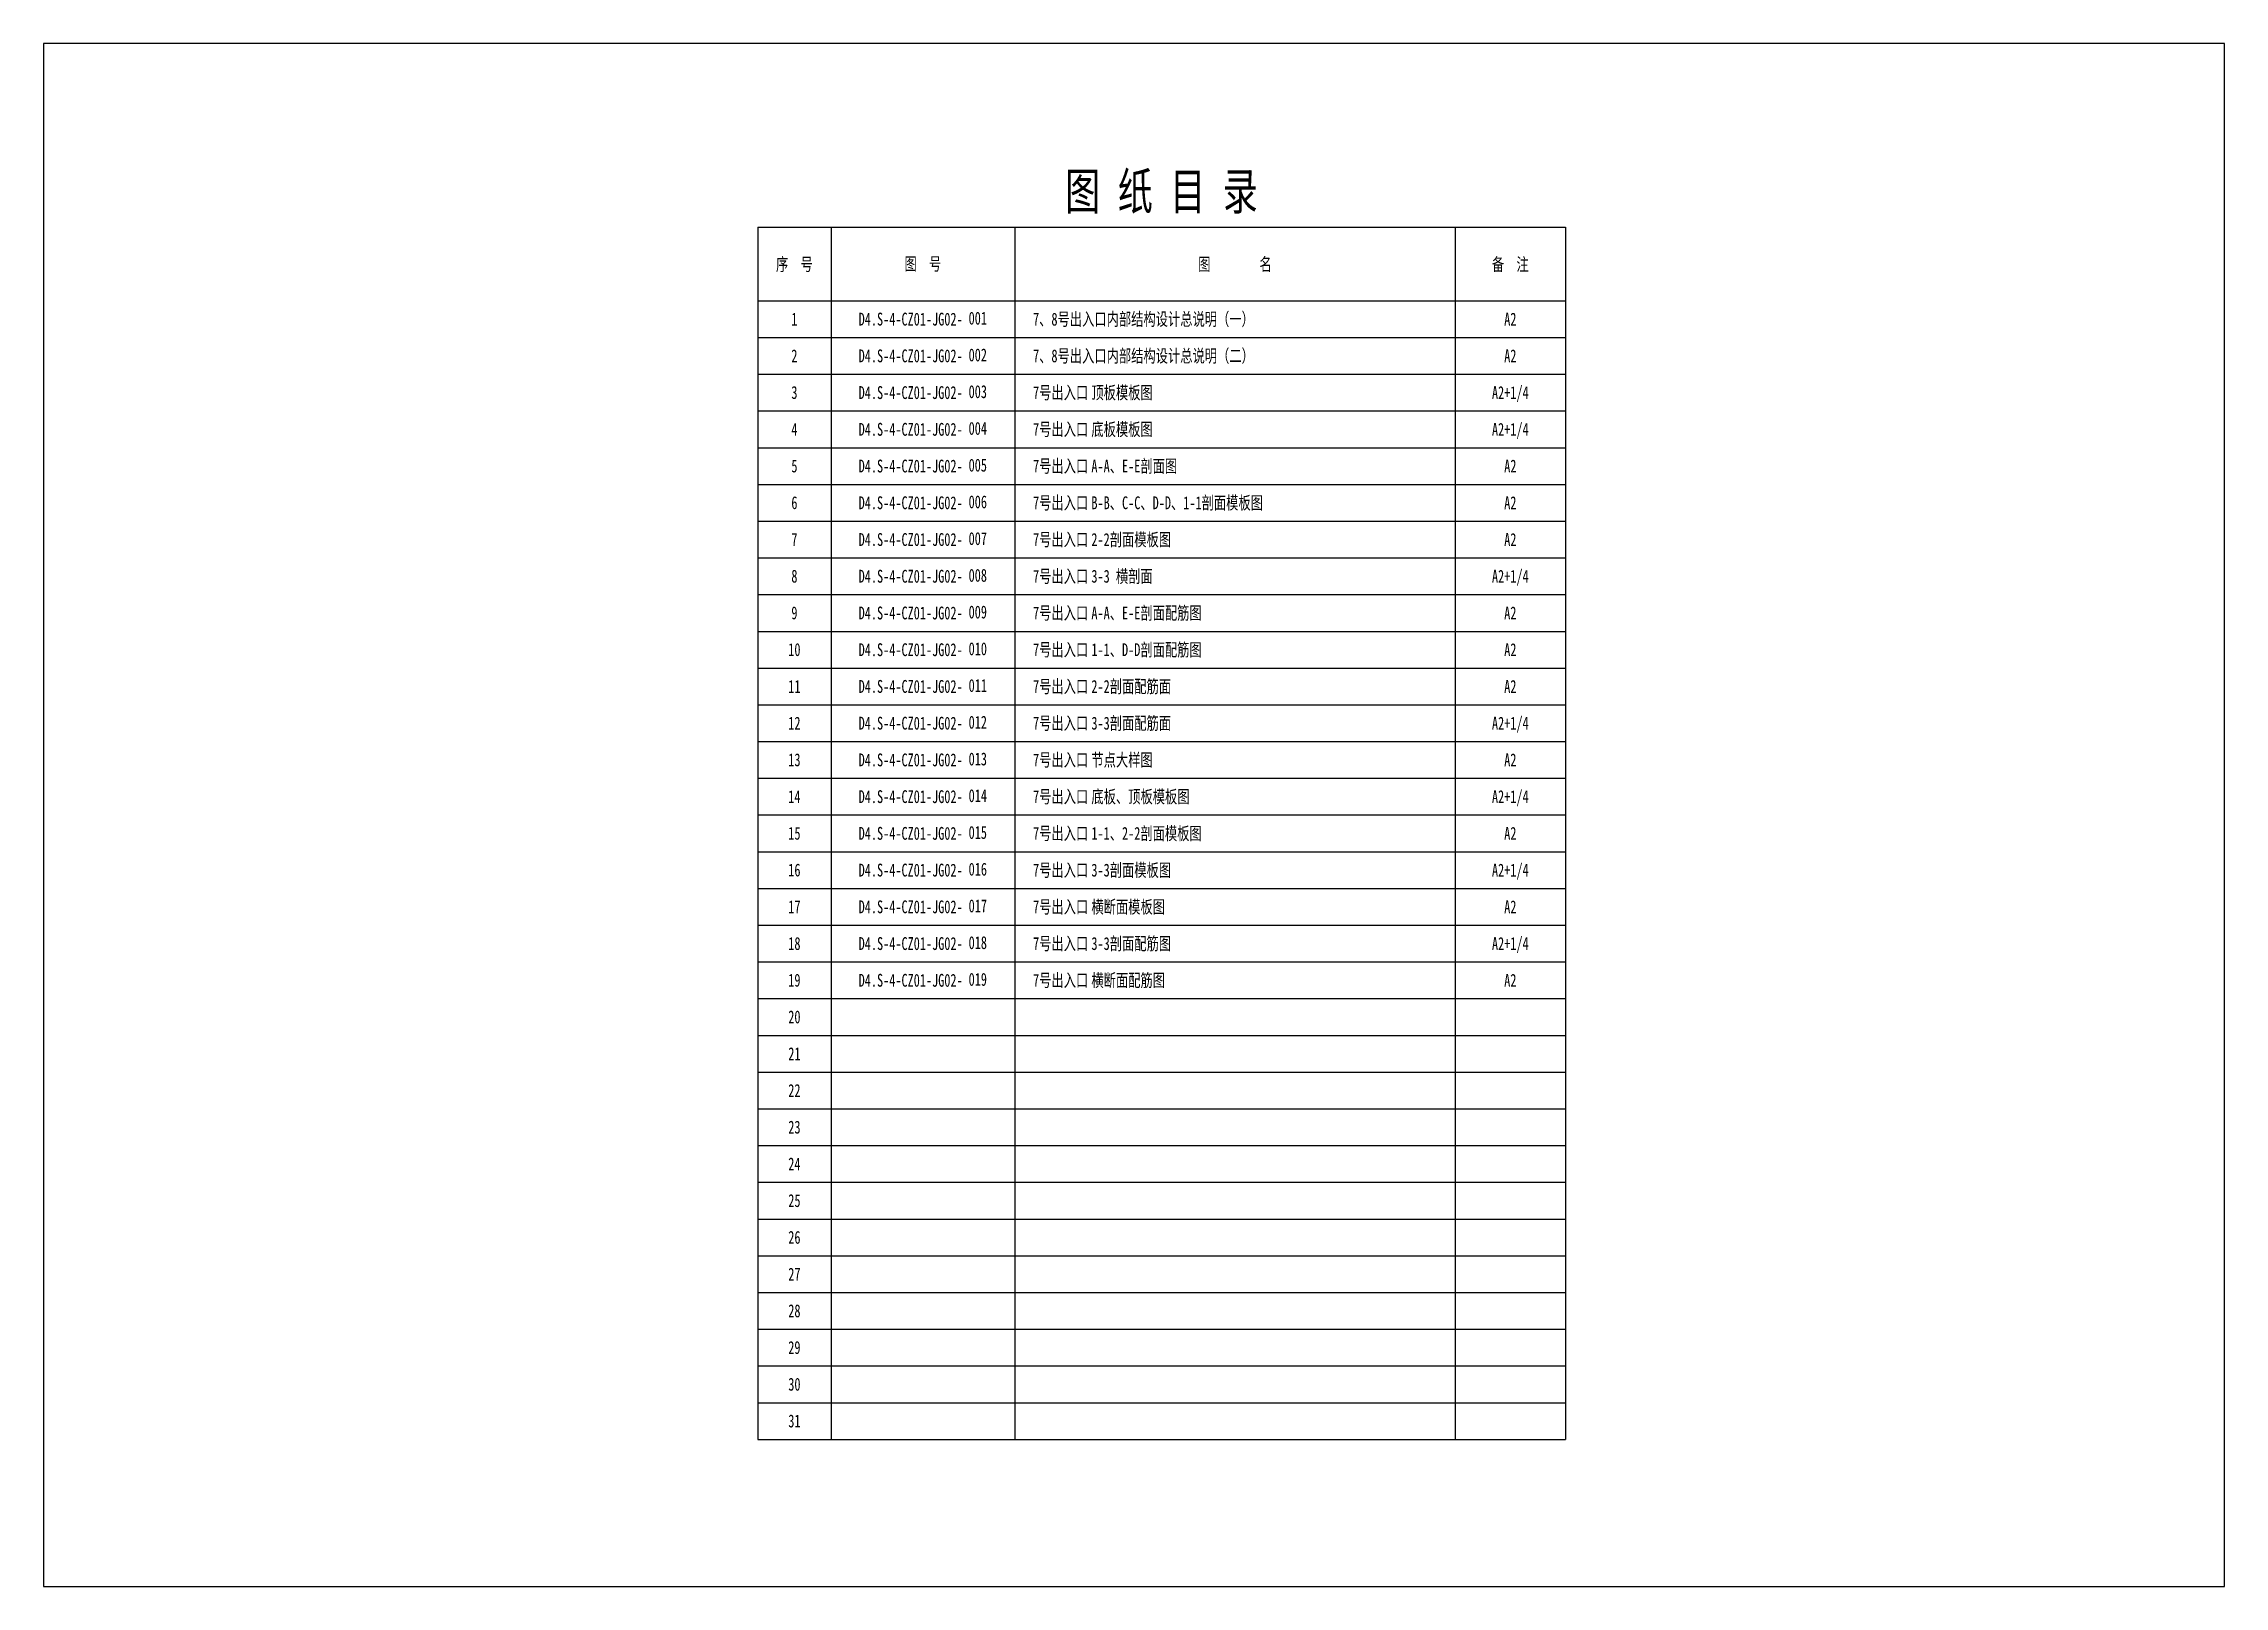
# Model space of a CAD drawing. Header units: millimetres. Extents: x -897614 to 191467, y -439928 to 101803.
# Drawn here: x -226594 to -167194, y 59799 to 101799 of the extents above; entities that cross this region are included whole.
import ezdxf
from ezdxf.enums import TextEntityAlignment as Align

# ---------------------------------------------------------------- set-up
doc = ezdxf.new("R2010")
doc.units = ezdxf.units.MM
doc.header["$LTSCALE"] = 1000
doc.layers.add('DY', color=1, linetype='Continuous', plot=False)
doc.styles.add('宋体', font='', dxfattribs={"width": 0.8})
doc.styles.get('宋体').set_extended_font_data('SimSun')

msp = doc.modelspace()

# ---------------------------------------------------------------- texts
at = {"linetype": 'Continuous', "style": '宋体', "width": 0.7}
for s, height, p in [('图 纸 目 录', 1000, (-196143.83845, 97798.86498)), ('序  号', 350, (-206143.83845, 95798.86498)), ('图  号', 350, (-202643.83845, 95798.86498)), ('图        名', 350, (-194143.83845, 95798.86498)), ('备  注', 350, (-186643.83845, 95798.86498)), ('1', 350, (-206143.83845, 94298.86498)), ('D4.S-4-CZ01-JG02-    ', 350, (-202643.83845, 94298.86498)), ('2', 350, (-206143.83845, 93298.86498)), ('D4.S-4-CZ01-JG02-    ', 350, (-202643.83845, 93298.86498)), ('3', 350, (-206143.83845, 92298.86498)), ('D4.S-4-CZ01-JG02-    ', 350, (-202643.83845, 92298.86498)), ('D4.S-4-CZ01-JG02-    ', 350, (-202643.83845, 91298.86498)), ('4', 350, (-206143.83845, 91298.86498)), ('5', 350, (-206143.83845, 90298.86498)), ('D4.S-4-CZ01-JG02-    ', 350, (-202643.83845, 90298.86498)), ('6', 350, (-206143.83845, 89298.86498)), ('D4.S-4-CZ01-JG02-    ', 350, (-202643.83845, 89298.86498)), ('7', 350, (-206143.83845, 88298.86498)), ('D4.S-4-CZ01-JG02-    ', 350, (-202643.83845, 88298.86498)), ('8', 350, (-206143.83845, 87298.86498)), ('D4.S-4-CZ01-JG02-    ', 350, (-202643.83845, 87298.86498)), ('9', 350, (-206143.83845, 86298.86498)), ('D4.S-4-CZ01-JG02-    ', 350, (-202643.83845, 86298.86498)), ('10', 350, (-206143.83845, 85298.86498)), ('D4.S-4-CZ01-JG02-    ', 350, (-202643.83845, 85298.86498)), ('11', 350, (-206143.83845, 84298.86498)), ('D4.S-4-CZ01-JG02-    ', 350, (-202643.83845, 84298.86498)), ('12', 350, (-206143.83845, 83298.86498)), ('D4.S-4-CZ01-JG02-    ', 350, (-202643.83845, 83298.86498)), ('13', 350, (-206143.83845, 82298.86498)), ('D4.S-4-CZ01-JG02-    ', 350, (-202643.83845, 82298.86498)), ('14', 350, (-206143.83845, 81298.86498)), ('D4.S-4-CZ01-JG02-    ', 350, (-202643.83845, 81298.86498)), ('15', 350, (-206143.83845, 80298.86498)), ('D4.S-4-CZ01-JG02-    ', 350, (-202643.83845, 80298.86498)), ('16', 350, (-206143.83845, 79298.86498)), ('D4.S-4-CZ01-JG02-    ', 350, (-202643.83845, 79298.86498)), ('17', 350, (-206143.83845, 78298.86498)), ('D4.S-4-CZ01-JG02-    ', 350, (-202643.83845, 78298.86498)), ('18', 350, (-206143.83845, 77298.86498)), ('D4.S-4-CZ01-JG02-    ', 350, (-202643.83845, 77298.86498)), ('19', 350, (-206143.83845, 76298.86498)), ('D4.S-4-CZ01-JG02-    ', 350, (-202643.83845, 76298.86498)), ('20', 350, (-206143.83845, 75298.86498)), ('21', 350, (-206143.83845, 74298.86498)), ('22', 350, (-206143.83845, 73298.86498)), ('23', 350, (-206143.83845, 72298.86498)), ('24', 350, (-206143.83845, 71298.86498)), ('25', 350, (-206143.83845, 70298.86498)), ('26', 350, (-206143.83845, 69298.86498)), ('27', 350, (-206143.83845, 68298.86498)), ('28', 350, (-206143.83845, 67298.86498)), ('29', 350, (-206143.83845, 66298.86498)), ('30', 350, (-206143.83845, 65298.86498)), ('31', 350, (-206143.83845, 64298.86498))]:
    msp.add_text(s, height=height, dxfattribs=at).set_placement(p, align=Align.MIDDLE)
for s, p in [('001 ', (-201398.9488, 94149.46357)), ('002 ', (-201398.9488, 93149.46357)), ('003 ', (-201398.9488, 92149.46357)), ('004 ', (-201398.9488, 91149.46357)), ('005 ', (-201398.9488, 90149.46357)), ('006 ', (-201398.9488, 89149.46357)), ('007 ', (-201398.9488, 88149.46357)), ('008 ', (-201398.9488, 87149.46357)), ('009 ', (-201398.9488, 86149.46357)), ('010 ', (-201398.9488, 85149.46357)), ('011 ', (-201398.9488, 84149.46357)), ('012 ', (-201398.9488, 83149.46357)), ('013 ', (-201398.9488, 82149.46357)), ('014 ', (-201398.9488, 81149.46357)), ('015 ', (-201398.9488, 80149.46357)), ('016 ', (-201398.9488, 79149.46357)), ('017 ', (-201398.9488, 78149.46357)), ('018 ', (-201398.9488, 77149.46357)), ('019 ', (-201398.9488, 76149.46357))]:
    msp.add_text(s, height=350, dxfattribs=at).set_placement(p)
for s, p in [('7、8号出入口内部结构设计总说明（一）', (-199643.83845, 94298.86498)), ('7、8号出入口内部结构设计总说明（二）', (-199643.83845, 93298.86498)), ('7号出入口', (-199643.83845, 92298.86498)), ('顶板模板图', (-198054.64638, 92298.86498)), ('7号出入口', (-199643.83845, 91298.86498)), ('底板模板图', (-198054.64638, 91298.86498)), ('7号出入口', (-199643.83845, 90298.86498)), ('A-A、E-E剖面图', (-198054.64638, 90298.86498)), ('7号出入口', (-199643.83845, 89298.86498)), ('B-B、C-C、D-D、1-1剖面模板图', (-198054.64638, 89298.86498)), ('7号出入口', (-199643.83845, 88298.86498)), ('2-2剖面模板图', (-198054.64638, 88298.86498)), ('7号出入口', (-199643.83845, 87298.86498)), ('3-3 横剖面', (-198054.64638, 87298.86498)), ('7号出入口', (-199643.83845, 86298.86498)), ('A-A、E-E剖面配筋图', (-198054.64638, 86298.86498)), ('7号出入口', (-199643.83845, 85298.86498)), ('1-1、D-D剖面配筋图', (-198054.64638, 85298.86498)), ('7号出入口', (-199643.83845, 84298.86498)), ('2-2剖面配筋面', (-198054.64638, 84298.86498)), ('7号出入口', (-199643.83845, 83298.86498)), ('3-3剖面配筋面', (-198054.64638, 83298.86498)), ('7号出入口', (-199643.83845, 82298.86498)), ('节点大样图', (-198054.64638, 82298.86498)), ('7号出入口', (-199643.83845, 81298.86498)), ('底板、顶板模板图', (-198054.64638, 81298.86498)), ('7号出入口', (-199643.83845, 80298.86498)), ('1-1、2-2剖面模板图', (-198054.64638, 80298.86498)), ('7号出入口', (-199643.83845, 79298.86498)), ('3-3剖面模板图', (-198054.64638, 79298.86498)), ('7号出入口', (-199643.83845, 78298.86498)), ('横断面模板图', (-198054.64638, 78298.86498)), ('7号出入口', (-199643.83845, 77298.86498)), ('3-3剖面配筋图', (-198054.64638, 77298.86498)), ('7号出入口', (-199643.83845, 76298.86498)), ('横断面配筋图', (-198054.64638, 76298.86498))]:
    msp.add_text(s, height=350, dxfattribs=at).set_placement(p, align=Align.MIDDLE_LEFT)
for s, p in [('A2', (-186643.83845, 94298.86498)), ('A2', (-186643.83845, 93298.86498)), ('A2+1/4', (-186643.83845, 92298.86498)), ('A2+1/4', (-186643.83845, 91298.86498)), ('A2', (-186643.83845, 90298.86498)), ('A2', (-186643.83845, 89298.86498)), ('A2', (-186643.83845, 88298.86498)), ('A2+1/4', (-186643.83845, 87298.86498)), ('A2', (-186643.83845, 86298.86498)), ('A2', (-186643.83845, 85298.86498)), ('A2', (-186643.83845, 84298.86498)), ('A2+1/4', (-186643.83845, 83298.86498)), ('A2', (-186643.83845, 82298.86498)), ('A2+1/4', (-186643.83845, 81298.86498)), ('A2', (-186643.83845, 80298.86498)), ('A2+1/4', (-186643.83845, 79298.86498)), ('A2', (-186643.83845, 78298.86498)), ('A2+1/4', (-186643.83845, 77298.86498)), ('A2', (-186643.83845, 76298.86498))]:
    msp.add_text(s, height=350, dxfattribs=at).set_placement(p, align=Align.MIDDLE_CENTER)

# ---------------------------------------------------------------- linework, layer by layer
at = {"ltscale": 100}
for p, q in [((-207143.83845, 96798.86498), (-185143.83845, 96798.86498)), ((-207143.83845, 96798.86498), (-207143.83845, 63798.86498)), ((-205143.83845, 96798.86498), (-205143.83845, 63798.86498)), ((-200143.83845, 96798.86498), (-200143.83845, 63798.86498)), ((-188143.83845, 96798.86498), (-188143.83845, 63798.86498)), ((-185143.83845, 96798.86498), (-185143.83845, 63798.86498)), ((-207143.83845, 94798.86498), (-185143.83845, 94798.86498)), ((-207143.83845, 93798.86498), (-185143.83845, 93798.86498)), ((-207143.83845, 92798.86498), (-185143.83845, 92798.86498)), ((-207143.83845, 91798.86498), (-185143.83845, 91798.86498)), ((-207143.83845, 90798.86498), (-185143.83845, 90798.86498)), ((-207143.83845, 89798.86498), (-185143.83845, 89798.86498)), ((-207143.83845, 88798.86498), (-185143.83845, 88798.86498)), ((-207143.83845, 87798.86498), (-185143.83845, 87798.86498)), ((-207143.83845, 86798.86498), (-185143.83845, 86798.86498)), ((-207143.83845, 85798.86498), (-185143.83845, 85798.86498)), ((-207143.83845, 84798.86498), (-185143.83845, 84798.86498)), ((-207143.83845, 83798.86498), (-185143.83845, 83798.86498)), ((-207143.83845, 82798.86498), (-185143.83845, 82798.86498)), ((-207143.83845, 81798.86498), (-185143.83845, 81798.86498)), ((-207143.83845, 80798.86498), (-185143.83845, 80798.86498)), ((-207143.83845, 79798.86498), (-185143.83845, 79798.86498)), ((-207143.83845, 78798.86498), (-185143.83845, 78798.86498)), ((-207143.83845, 77798.86498), (-185143.83845, 77798.86498)), ((-207143.83845, 76798.86498), (-185143.83845, 76798.86498)), ((-207143.83845, 75798.86498), (-185143.83845, 75798.86498)), ((-207143.83845, 74798.86498), (-185143.83845, 74798.86498)), ((-207143.83845, 73798.86498), (-185143.83845, 73798.86498)), ((-207143.83845, 72798.86498), (-185143.83845, 72798.86498)), ((-207143.83845, 71798.86498), (-185143.83845, 71798.86498)), ((-207143.83845, 70798.86498), (-185143.83845, 70798.86498)), ((-207143.83845, 69798.86498), (-185143.83845, 69798.86498)), ((-207143.83845, 68798.86498), (-185143.83845, 68798.86498)), ((-207143.83845, 67798.86498), (-185143.83845, 67798.86498)), ((-207143.83845, 66798.86498), (-185143.83845, 66798.86498)), ((-207143.83845, 65798.86498), (-185143.83845, 65798.86498)), ((-207143.83845, 64798.86498), (-185143.83845, 64798.86498)), ((-207143.83845, 63798.86498), (-185143.83845, 63798.86498))]:
    msp.add_line(p, q, dxfattribs=at)
at = {"layer": 'DY'}
msp.add_lwpolyline([(-226593.83845, 59798.86498), (-167193.83845, 59798.86498), (-167193.83845, 101798.86498), (-226593.83845, 101798.86498)], close=True, dxfattribs=at)

msp.set_redraw_order([(e.dxf.handle, doc.entitydb.next_handle()) for e in msp.query("TEXT MTEXT ATTDEF DIMENSION ARC_DIMENSION")])  # texts and dimensions are drawn at this point

doc.saveas('drawing.dxf')
